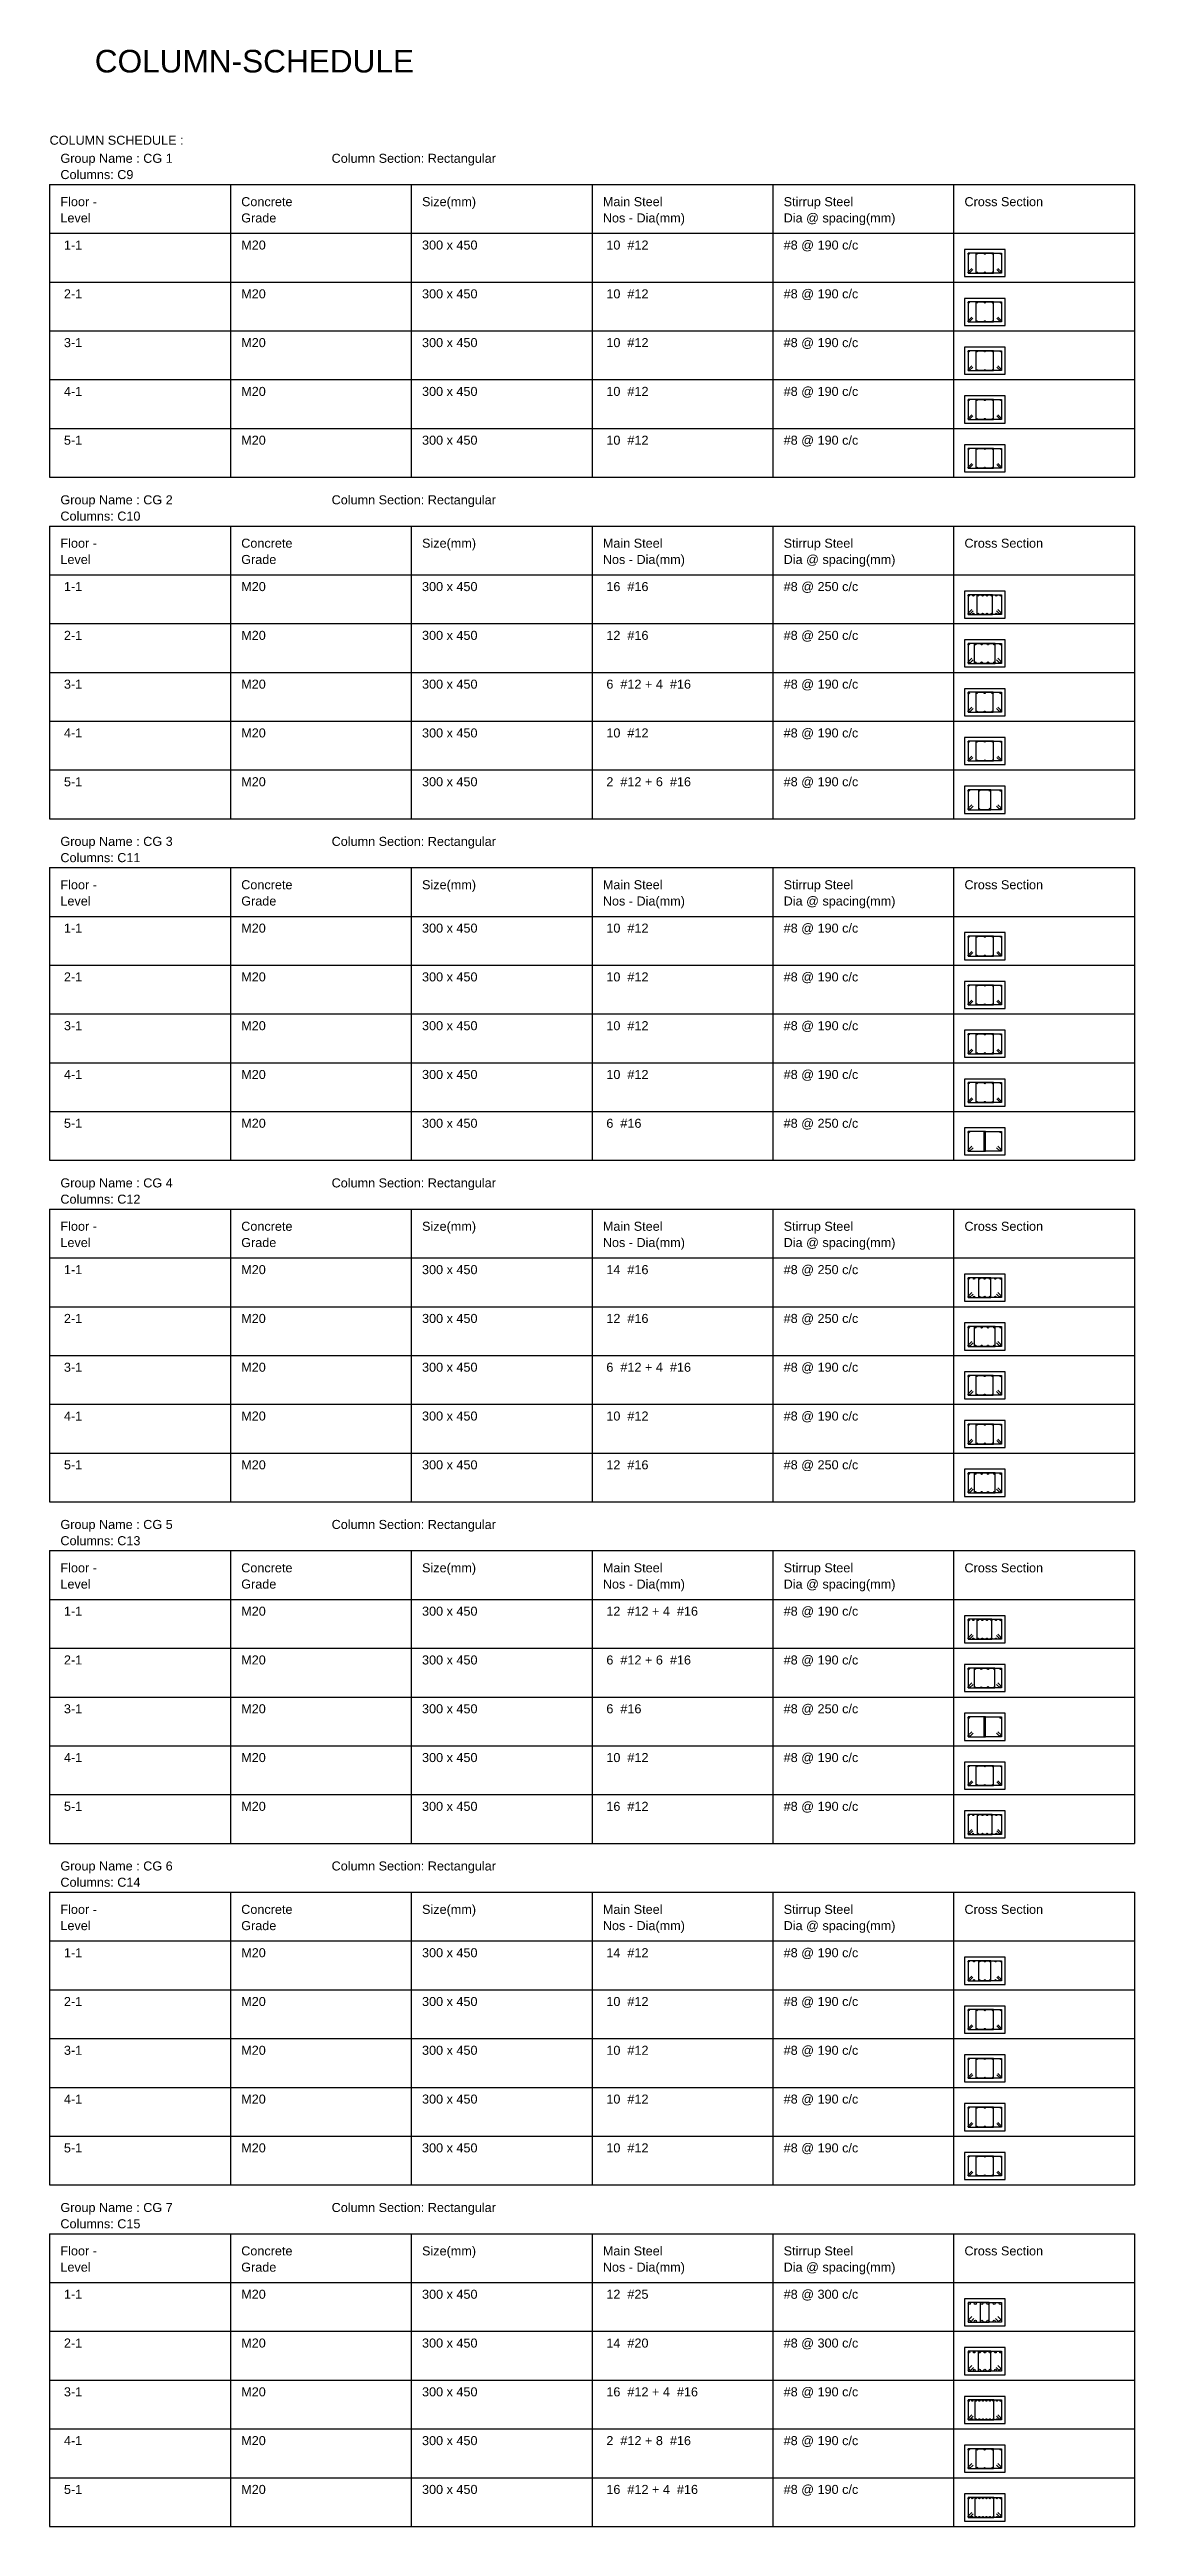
# Model space of a CAD drawing. Extents: x 28 to 264, y -211 to 74.
# Drawn here: x 73.06 to 85.06, y 29.22 to 56.63 of the extents above; entities that cross this region are included whole.
import ezdxf

# ---------------------------------------------------------------- set-up
doc = ezdxf.new("R2010")
doc.units = 0
doc.layers.add('Schedule', color=140, linetype='CONTINUOUS')
doc.layers.add('title', color=7, linetype='CONTINUOUS')
doc.styles.add('STRUDS_Arial', font='ARIAL.TTF', dxfattribs={"height": 0.04})

msp = doc.modelspace()

# ---------------------------------------------------------------- texts
at = {"layer": 'Schedule', "style": 'STRUDS_Arial'}
for s, p in [('COLUMN SCHEDULE :', (73.058, 55.58)), ('Group Name : CG 1', (73.178, 55.38)), ('Column Section: Rectangular ', (76.178, 55.38)), ('Columns: C9 ', (73.178, 55.2)), ('Floor - ', (73.178, 54.9)), ('Concrete', (75.178, 54.9)), ('Size(mm)', (77.178, 54.9)), ('Main Steel', (79.178, 54.9)), ('Stirrup Steel', (81.178, 54.9)), ('Cross Section', (83.178, 54.9)), ('Level', (73.178, 54.72)), ('Grade', (75.178, 54.72)), ('Nos - Dia(mm)', (79.178, 54.72)), ('Dia @ spacing(mm)', (81.178, 54.72)), (' 1-1', (73.178, 54.42)), ('M20', (75.178, 54.42)), ('300 x 450 ', (77.178, 54.42)), (' 10  #12 ', (79.178, 54.42)), ('#8 @ 190 c/c', (81.178, 54.42)), (' 2-1', (73.178, 53.88)), ('M20', (75.178, 53.88)), ('300 x 450 ', (77.178, 53.88)), (' 10  #12 ', (79.178, 53.88)), ('#8 @ 190 c/c', (81.178, 53.88)), (' 3-1', (73.178, 53.34)), ('M20', (75.178, 53.34)), ('300 x 450 ', (77.178, 53.34)), (' 10  #12 ', (79.178, 53.34)), ('#8 @ 190 c/c', (81.178, 53.34)), (' 4-1', (73.178, 52.8)), ('M20', (75.178, 52.8)), ('300 x 450 ', (77.178, 52.8)), (' 10  #12 ', (79.178, 52.8)), ('#8 @ 190 c/c', (81.178, 52.8)), ('M20', (75.178, 52.26)), ('300 x 450 ', (77.178, 52.26)), (' 10  #12 ', (79.178, 52.26)), ('#8 @ 190 c/c', (81.178, 52.26)), (' 5-1', (73.178, 52.26)), ('Group Name : CG 2', (73.178, 51.6)), ('Column Section: Rectangular ', (76.178, 51.6)), ('Columns: C10 ', (73.178, 51.42)), ('Floor - ', (73.178, 51.12)), ('Level', (73.178, 50.94)), ('Grade', (75.178, 50.94)), ('Concrete', (75.178, 51.12)), ('Size(mm)', (77.178, 51.12)), ('Main Steel', (79.178, 51.12)), ('Nos - Dia(mm)', (79.178, 50.94)), ('Stirrup Steel', (81.178, 51.12)), ('Dia @ spacing(mm)', (81.178, 50.94)), ('Cross Section', (83.178, 51.12)), (' 1-1', (73.178, 50.64)), ('M20', (75.178, 50.64)), ('300 x 450 ', (77.178, 50.64)), (' 16  #16 ', (79.178, 50.64)), ('#8 @ 250 c/c', (81.178, 50.64)), (' 2-1', (73.178, 50.1)), ('M20', (75.178, 50.1)), ('300 x 450 ', (77.178, 50.1)), (' 12  #16 ', (79.178, 50.1)), ('#8 @ 250 c/c', (81.178, 50.1)), (' 3-1', (73.178, 49.56)), ('M20', (75.178, 49.56)), ('300 x 450 ', (77.178, 49.56)), (' 6  #12 + 4  #16 ', (79.178, 49.56)), ('#8 @ 190 c/c', (81.178, 49.56)), (' 4-1', (73.178, 49.02)), ('M20', (75.178, 49.02)), ('300 x 450 ', (77.178, 49.02)), (' 10  #12 ', (79.178, 49.02)), ('#8 @ 190 c/c', (81.178, 49.02)), (' 5-1', (73.178, 48.48)), ('M20', (75.178, 48.48)), ('300 x 450 ', (77.178, 48.48)), (' 2  #12 + 6  #16 ', (79.178, 48.48)), ('#8 @ 190 c/c', (81.178, 48.48)), ('Group Name : CG 3', (73.178, 47.82)), ('Columns: C11 ', (73.178, 47.64)), ('Column Section: Rectangular ', (76.178, 47.82)), ('Floor - ', (73.178, 47.34)), ('Concrete', (75.178, 47.34)), ('Size(mm)', (77.178, 47.34)), ('Main Steel', (79.178, 47.34)), ('Stirrup Steel', (81.178, 47.34)), ('Cross Section', (83.178, 47.34)), ('Level', (73.178, 47.16)), ('Grade', (75.178, 47.16)), ('Nos - Dia(mm)', (79.178, 47.16)), ('Dia @ spacing(mm)', (81.178, 47.16)), (' 1-1', (73.178, 46.86)), ('M20', (75.178, 46.86)), ('300 x 450 ', (77.178, 46.86)), (' 10  #12 ', (79.178, 46.86)), ('#8 @ 190 c/c', (81.178, 46.86)), (' 2-1', (73.178, 46.32)), ('M20', (75.178, 46.32)), ('300 x 450 ', (77.178, 46.32)), (' 10  #12 ', (79.178, 46.32)), ('#8 @ 190 c/c', (81.178, 46.32)), (' 3-1', (73.178, 45.78)), ('M20', (75.178, 45.78)), ('300 x 450 ', (77.178, 45.78)), (' 10  #12 ', (79.178, 45.78)), ('#8 @ 190 c/c', (81.178, 45.78)), (' 4-1', (73.178, 45.24)), ('M20', (75.178, 45.24)), ('300 x 450 ', (77.178, 45.24)), (' 10  #12 ', (79.178, 45.24)), ('#8 @ 190 c/c', (81.178, 45.24)), (' 5-1', (73.178, 44.7)), ('M20', (75.178, 44.7)), ('300 x 450 ', (77.178, 44.7)), (' 6  #16 ', (79.178, 44.7)), ('#8 @ 250 c/c', (81.178, 44.7)), ('Group Name : CG 4', (73.178, 44.04)), ('Column Section: Rectangular ', (76.178, 44.04)), ('Columns: C12 ', (73.178, 43.86)), ('Floor - ', (73.178, 43.56)), ('Concrete', (75.178, 43.56)), ('Size(mm)', (77.178, 43.56)), ('Main Steel', (79.178, 43.56)), ('Stirrup Steel', (81.178, 43.56)), ('Cross Section', (83.178, 43.56)), ('Level', (73.178, 43.38)), ('Grade', (75.178, 43.38)), ('Nos - Dia(mm)', (79.178, 43.38)), ('Dia @ spacing(mm)', (81.178, 43.38)), (' 1-1', (73.178, 43.08)), ('M20', (75.178, 43.08)), ('300 x 450 ', (77.178, 43.08)), (' 14  #16 ', (79.178, 43.08)), ('#8 @ 250 c/c', (81.178, 43.08)), (' 2-1', (73.178, 42.54)), ('M20', (75.178, 42.54)), ('300 x 450 ', (77.178, 42.54)), (' 12  #16 ', (79.178, 42.54)), ('#8 @ 250 c/c', (81.178, 42.54)), (' 3-1', (73.178, 42)), ('M20', (75.178, 42)), ('300 x 450 ', (77.178, 42)), (' 6  #12 + 4  #16 ', (79.178, 42)), ('#8 @ 190 c/c', (81.178, 42)), (' 4-1', (73.178, 41.46)), ('M20', (75.178, 41.46)), ('300 x 450 ', (77.178, 41.46)), (' 10  #12 ', (79.178, 41.46)), ('#8 @ 190 c/c', (81.178, 41.46)), (' 5-1', (73.178, 40.92)), ('M20', (75.178, 40.92)), ('300 x 450 ', (77.178, 40.92)), (' 12  #16 ', (79.178, 40.92)), ('#8 @ 250 c/c', (81.178, 40.92)), ('Group Name : CG 5', (73.178, 40.26)), ('Column Section: Rectangular ', (76.178, 40.26)), ('Columns: C13 ', (73.178, 40.08)), ('Floor - ', (73.178, 39.78)), ('Concrete', (75.178, 39.78)), ('Size(mm)', (77.178, 39.78)), ('Main Steel', (79.178, 39.78)), ('Stirrup Steel', (81.178, 39.78)), ('Cross Section', (83.178, 39.78)), ('Level', (73.178, 39.6)), ('Grade', (75.178, 39.6)), ('Nos - Dia(mm)', (79.178, 39.6)), ('Dia @ spacing(mm)', (81.178, 39.6)), (' 1-1', (73.178, 39.3)), ('M20', (75.178, 39.3)), ('300 x 450 ', (77.178, 39.3)), (' 12  #12 + 4  #16 ', (79.178, 39.3)), ('#8 @ 190 c/c', (81.178, 39.3)), (' 2-1', (73.178, 38.76)), ('M20', (75.178, 38.76)), ('300 x 450 ', (77.178, 38.76)), (' 6  #12 + 6  #16 ', (79.178, 38.76)), ('#8 @ 190 c/c', (81.178, 38.76)), (' 3-1', (73.178, 38.22)), ('M20', (75.178, 38.22)), ('300 x 450 ', (77.178, 38.22)), (' 6  #16 ', (79.178, 38.22)), ('#8 @ 250 c/c', (81.178, 38.22)), (' 4-1', (73.178, 37.68)), ('M20', (75.178, 37.68)), ('300 x 450 ', (77.178, 37.68)), (' 10  #12 ', (79.178, 37.68)), ('#8 @ 190 c/c', (81.178, 37.68)), (' 5-1', (73.178, 37.14)), ('M20', (75.178, 37.14)), ('300 x 450 ', (77.178, 37.14)), (' 16  #12 ', (79.178, 37.14)), ('#8 @ 190 c/c', (81.178, 37.14)), ('Group Name : CG 6', (73.178, 36.48)), ('Column Section: Rectangular ', (76.178, 36.48)), ('Columns: C14 ', (73.178, 36.3)), ('Floor - ', (73.178, 36)), ('Level', (73.178, 35.82)), ('Grade', (75.178, 35.82)), ('Concrete', (75.178, 36)), ('Size(mm)', (77.178, 36)), ('Main Steel', (79.178, 36)), ('Nos - Dia(mm)', (79.178, 35.82)), ('Stirrup Steel', (81.178, 36)), ('Dia @ spacing(mm)', (81.178, 35.82)), ('Cross Section', (83.178, 36)), (' 1-1', (73.178, 35.52)), ('M20', (75.178, 35.52)), ('300 x 450 ', (77.178, 35.52)), (' 14  #12 ', (79.178, 35.52)), ('#8 @ 190 c/c', (81.178, 35.52)), (' 2-1', (73.178, 34.98)), ('M20', (75.178, 34.98)), ('300 x 450 ', (77.178, 34.98)), (' 10  #12 ', (79.178, 34.98)), ('#8 @ 190 c/c', (81.178, 34.98)), (' 3-1', (73.178, 34.44)), ('M20', (75.178, 34.44)), ('300 x 450 ', (77.178, 34.44)), (' 10  #12 ', (79.178, 34.44)), ('#8 @ 190 c/c', (81.178, 34.44)), (' 4-1', (73.178, 33.9)), ('M20', (75.178, 33.9)), ('300 x 450 ', (77.178, 33.9)), (' 10  #12 ', (79.178, 33.9)), ('#8 @ 190 c/c', (81.178, 33.9)), (' 5-1', (73.178, 33.36)), ('M20', (75.178, 33.36)), ('300 x 450 ', (77.178, 33.36)), (' 10  #12 ', (79.178, 33.36)), ('#8 @ 190 c/c', (81.178, 33.36)), ('Group Name : CG 7', (73.178, 32.7)), ('Columns: C15 ', (73.178, 32.52)), ('Column Section: Rectangular ', (76.178, 32.7)), ('Floor - ', (73.178, 32.22)), ('Level', (73.178, 32.04)), ('Grade', (75.178, 32.04)), ('Concrete', (75.178, 32.22)), ('Size(mm)', (77.178, 32.22)), ('Main Steel', (79.178, 32.22)), ('Nos - Dia(mm)', (79.178, 32.04)), ('Stirrup Steel', (81.178, 32.22)), ('Dia @ spacing(mm)', (81.178, 32.04)), ('Cross Section', (83.178, 32.22)), (' 1-1', (73.178, 31.74)), ('M20', (75.178, 31.74)), ('300 x 450 ', (77.178, 31.74)), (' 12  #25 ', (79.178, 31.74)), ('#8 @ 300 c/c', (81.178, 31.74)), (' 2-1', (73.178, 31.2)), ('M20', (75.178, 31.2)), ('300 x 450 ', (77.178, 31.2)), (' 14  #20 ', (79.178, 31.2)), ('#8 @ 300 c/c', (81.178, 31.2)), (' 3-1', (73.178, 30.66)), ('M20', (75.178, 30.66)), ('300 x 450 ', (77.178, 30.66)), (' 16  #12 + 4  #16 ', (79.178, 30.66)), ('#8 @ 190 c/c', (81.178, 30.66)), (' 4-1', (73.178, 30.12)), ('M20', (75.178, 30.12)), ('300 x 450 ', (77.178, 30.12)), (' 2  #12 + 8  #16 ', (79.178, 30.12)), ('#8 @ 190 c/c', (81.178, 30.12)), (' 5-1', (73.178, 29.58)), ('M20', (75.178, 29.58)), ('300 x 450 ', (77.178, 29.58)), (' 16  #12 + 4  #16 ', (79.178, 29.58)), ('#8 @ 190 c/c', (81.178, 29.58))]:
    msp.add_text(s, height=0.1, dxfattribs=at).set_placement(p)
at = {"layer": 'title', "style": 'STRUDS_Arial'}
msp.add_text('COLUMN-SCHEDULE', height=0.25, dxfattribs=at).set_placement((73.558, 56.38))

# ---------------------------------------------------------------- linework, layer by layer
at = {"layer": 'Schedule'}
for p, q in [((73.058, 55.14), (85.058, 55.14)), ((73.058, 55.14), (73.058, 51.9)), ((75.058, 55.14), (75.058, 51.9)), ((77.058, 55.14), (77.058, 51.9)), ((79.058, 55.14), (79.058, 51.9)), ((81.058, 55.14), (81.058, 51.9)), ((83.058, 55.14), (83.058, 51.9)), ((85.058, 55.14), (85.058, 51.9)), ((73.058, 54.6), (85.058, 54.6)), ((83.628, 54.42), (83.178, 54.42)), ((83.178, 54.42), (83.178, 54.12)), ((83.4985, 54.38), (83.218, 54.38)), ((83.218, 54.38), (83.218, 54.16)), ((83.3075, 54.16), (83.3075, 54.38)), ((83.3075, 54.38), (83.588, 54.38)), ((83.4985, 54.16), (83.4985, 54.38)), ((83.588, 54.38), (83.588, 54.16)), ((83.628, 54.12), (83.628, 54.42)), ((73.058, 54.06), (85.058, 54.06)), ((83.178, 54.12), (83.628, 54.12)), ((83.218, 54.172), (83.258, 54.212)), ((83.218, 54.16), (83.4985, 54.16)), ((83.23, 54.16), (83.27, 54.2)), ((83.588, 54.16), (83.3075, 54.16)), ((83.576, 54.16), (83.536, 54.2)), ((83.588, 54.172), (83.548, 54.212)), ((83.628, 53.88), (83.178, 53.88)), ((83.178, 53.88), (83.178, 53.58)), ((83.4985, 53.84), (83.218, 53.84)), ((83.218, 53.84), (83.218, 53.62)), ((83.3075, 53.62), (83.3075, 53.84)), ((83.3075, 53.84), (83.588, 53.84)), ((83.4985, 53.62), (83.4985, 53.84)), ((83.588, 53.84), (83.588, 53.62)), ((83.628, 53.58), (83.628, 53.88)), ((73.058, 53.52), (85.058, 53.52)), ((83.178, 53.58), (83.628, 53.58)), ((83.218, 53.632), (83.258, 53.672)), ((83.218, 53.62), (83.4985, 53.62)), ((83.23, 53.62), (83.27, 53.66)), ((83.588, 53.62), (83.3075, 53.62)), ((83.576, 53.62), (83.536, 53.66)), ((83.588, 53.632), (83.548, 53.672)), ((83.628, 53.34), (83.178, 53.34)), ((83.178, 53.34), (83.178, 53.04)), ((83.4985, 53.3), (83.218, 53.3)), ((83.218, 53.3), (83.218, 53.08)), ((83.3075, 53.08), (83.3075, 53.3)), ((83.3075, 53.3), (83.588, 53.3)), ((83.4985, 53.08), (83.4985, 53.3)), ((83.588, 53.3), (83.588, 53.08)), ((83.628, 53.04), (83.628, 53.34)), ((73.058, 52.98), (85.058, 52.98)), ((83.178, 53.04), (83.628, 53.04)), ((83.218, 53.092), (83.258, 53.132)), ((83.218, 53.08), (83.4985, 53.08)), ((83.23, 53.08), (83.27, 53.12)), ((83.588, 53.08), (83.3075, 53.08)), ((83.576, 53.08), (83.536, 53.12)), ((83.588, 53.092), (83.548, 53.132)), ((83.628, 52.8), (83.178, 52.8)), ((83.178, 52.8), (83.178, 52.5)), ((83.4985, 52.76), (83.218, 52.76)), ((83.218, 52.76), (83.218, 52.54)), ((83.3075, 52.54), (83.3075, 52.76)), ((83.3075, 52.76), (83.588, 52.76)), ((83.4985, 52.54), (83.4985, 52.76)), ((83.588, 52.76), (83.588, 52.54)), ((83.628, 52.5), (83.628, 52.8)), ((73.058, 52.44), (85.058, 52.44)), ((83.178, 52.5), (83.628, 52.5)), ((83.218, 52.552), (83.258, 52.592)), ((83.218, 52.54), (83.4985, 52.54)), ((83.23, 52.54), (83.27, 52.58)), ((83.588, 52.54), (83.3075, 52.54)), ((83.576, 52.54), (83.536, 52.58)), ((83.588, 52.552), (83.548, 52.592)), ((83.628, 52.26), (83.178, 52.26)), ((83.178, 52.26), (83.178, 51.96)), ((83.4985, 52.22), (83.218, 52.22)), ((83.218, 52.22), (83.218, 52)), ((83.3075, 52), (83.3075, 52.22)), ((83.3075, 52.22), (83.588, 52.22)), ((83.4985, 52), (83.4985, 52.22)), ((83.588, 52.22), (83.588, 52)), ((83.628, 51.96), (83.628, 52.26)), ((73.058, 51.9), (85.058, 51.9)), ((83.178, 51.96), (83.628, 51.96)), ((83.218, 52.012), (83.258, 52.052)), ((83.218, 52), (83.4985, 52)), ((83.23, 52), (83.27, 52.04)), ((83.588, 52), (83.3075, 52)), ((83.576, 52), (83.536, 52.04)), ((83.588, 52.012), (83.548, 52.052)), ((73.058, 51.36), (85.058, 51.36)), ((73.058, 51.36), (73.058, 48.12)), ((75.058, 51.36), (75.058, 48.12)), ((77.058, 51.36), (77.058, 48.12)), ((79.058, 51.36), (79.058, 48.12)), ((81.058, 51.36), (81.058, 48.12)), ((83.058, 51.36), (83.058, 48.12)), ((85.058, 51.36), (85.058, 48.12)), ((73.058, 50.82), (85.058, 50.82)), ((83.628, 50.64), (83.178, 50.64)), ((83.178, 50.64), (83.178, 50.34)), ((83.4869, 50.6), (83.218, 50.6)), ((83.218, 50.6), (83.218, 50.38)), ((83.3192, 50.38), (83.3192, 50.6)), ((83.3192, 50.6), (83.588, 50.6)), ((83.4869, 50.38), (83.4869, 50.6)), ((83.588, 50.6), (83.588, 50.38)), ((83.628, 50.34), (83.628, 50.64)), ((73.058, 50.28), (85.058, 50.28)), ((83.178, 50.34), (83.628, 50.34)), ((83.218, 50.396), (83.258, 50.436)), ((83.218, 50.38), (83.4869, 50.38)), ((83.234, 50.38), (83.274, 50.42)), ((83.588, 50.38), (83.3192, 50.38)), ((83.572, 50.38), (83.532, 50.42)), ((83.588, 50.396), (83.548, 50.436)), ((83.628, 50.1), (83.178, 50.1)), ((83.178, 50.1), (83.178, 49.8)), ((83.5172, 50.06), (83.218, 50.06)), ((83.218, 50.06), (83.218, 49.84)), ((83.218, 49.856), (83.258, 49.896)), ((83.2888, 49.84), (83.2888, 50.06)), ((83.2888, 50.06), (83.588, 50.06)), ((83.5172, 49.84), (83.5172, 50.06)), ((83.588, 49.856), (83.548, 49.896)), ((83.588, 50.06), (83.588, 49.84)), ((83.628, 49.8), (83.628, 50.1)), ((73.058, 49.74), (85.058, 49.74)), ((83.178, 49.8), (83.628, 49.8)), ((83.218, 49.84), (83.5172, 49.84)), ((83.234, 49.84), (83.274, 49.88)), ((83.588, 49.84), (83.2888, 49.84)), ((83.572, 49.84), (83.532, 49.88)), ((83.628, 49.56), (83.178, 49.56)), ((83.178, 49.56), (83.178, 49.26)), ((83.4945, 49.52), (83.218, 49.52)), ((83.218, 49.52), (83.218, 49.3)), ((83.218, 49.316), (83.258, 49.356)), ((83.3075, 49.3), (83.3075, 49.52)), ((83.3075, 49.52), (83.588, 49.52)), ((83.4945, 49.3), (83.4945, 49.52)), ((83.588, 49.316), (83.548, 49.356)), ((83.588, 49.52), (83.588, 49.3)), ((83.628, 49.26), (83.628, 49.56)), ((73.058, 49.2), (85.058, 49.2)), ((83.178, 49.26), (83.628, 49.26)), ((83.218, 49.3), (83.4945, 49.3)), ((83.234, 49.3), (83.274, 49.34)), ((83.588, 49.3), (83.3075, 49.3)), ((83.572, 49.3), (83.532, 49.34)), ((83.628, 49.02), (83.178, 49.02)), ((83.178, 49.02), (83.178, 48.72)), ((83.4985, 48.98), (83.218, 48.98)), ((83.218, 48.98), (83.218, 48.76)), ((83.218, 48.772), (83.258, 48.812)), ((83.23, 48.76), (83.27, 48.8)), ((83.3075, 48.76), (83.3075, 48.98)), ((83.3075, 48.98), (83.588, 48.98)), ((83.4985, 48.76), (83.4985, 48.98)), ((83.576, 48.76), (83.536, 48.8)), ((83.588, 48.772), (83.548, 48.812)), ((83.588, 48.98), (83.588, 48.76)), ((83.628, 48.72), (83.628, 49.02)), ((73.058, 48.66), (85.058, 48.66)), ((83.178, 48.72), (83.628, 48.72)), ((83.218, 48.76), (83.4985, 48.76)), ((83.588, 48.76), (83.3075, 48.76)), ((83.628, 48.48), (83.178, 48.48)), ((83.178, 48.48), (83.178, 48.18)), ((83.4687, 48.44), (83.218, 48.44)), ((83.218, 48.44), (83.218, 48.22)), ((83.218, 48.236), (83.258, 48.276)), ((83.234, 48.22), (83.274, 48.26)), ((83.3354, 48.22), (83.3354, 48.44)), ((83.3354, 48.44), (83.588, 48.44)), ((83.4687, 48.22), (83.4687, 48.44)), ((83.572, 48.22), (83.532, 48.26)), ((83.588, 48.236), (83.548, 48.276)), ((83.588, 48.44), (83.588, 48.22)), ((83.628, 48.18), (83.628, 48.48)), ((73.058, 48.12), (85.058, 48.12)), ((83.178, 48.18), (83.628, 48.18)), ((83.218, 48.22), (83.4687, 48.22)), ((83.588, 48.22), (83.3354, 48.22)), ((73.058, 47.58), (85.058, 47.58)), ((73.058, 47.58), (73.058, 44.34)), ((75.058, 47.58), (75.058, 44.34)), ((77.058, 47.58), (77.058, 44.34)), ((79.058, 47.58), (79.058, 44.34)), ((81.058, 47.58), (81.058, 44.34)), ((83.058, 47.58), (83.058, 44.34)), ((85.058, 47.58), (85.058, 44.34)), ((73.058, 47.04), (85.058, 47.04)), ((83.628, 46.86), (83.178, 46.86)), ((83.178, 46.86), (83.178, 46.56)), ((83.4985, 46.82), (83.218, 46.82)), ((83.218, 46.82), (83.218, 46.6)), ((83.218, 46.612), (83.258, 46.652)), ((83.23, 46.6), (83.27, 46.64)), ((83.3075, 46.6), (83.3075, 46.82)), ((83.3075, 46.82), (83.588, 46.82)), ((83.4985, 46.6), (83.4985, 46.82)), ((83.576, 46.6), (83.536, 46.64)), ((83.588, 46.612), (83.548, 46.652)), ((83.588, 46.82), (83.588, 46.6)), ((83.628, 46.56), (83.628, 46.86)), ((73.058, 46.5), (85.058, 46.5)), ((83.178, 46.56), (83.628, 46.56)), ((83.218, 46.6), (83.4985, 46.6)), ((83.588, 46.6), (83.3075, 46.6)), ((83.628, 46.32), (83.178, 46.32)), ((83.178, 46.32), (83.178, 46.02)), ((83.4985, 46.28), (83.218, 46.28)), ((83.218, 46.28), (83.218, 46.06)), ((83.218, 46.072), (83.258, 46.112)), ((83.218, 46.06), (83.4985, 46.06)), ((83.23, 46.06), (83.27, 46.1)), ((83.3075, 46.06), (83.3075, 46.28)), ((83.3075, 46.28), (83.588, 46.28)), ((83.588, 46.06), (83.3075, 46.06)), ((83.4985, 46.06), (83.4985, 46.28)), ((83.576, 46.06), (83.536, 46.1)), ((83.588, 46.072), (83.548, 46.112)), ((83.588, 46.28), (83.588, 46.06)), ((83.628, 46.02), (83.628, 46.32)), ((73.058, 45.96), (85.058, 45.96)), ((83.178, 46.02), (83.628, 46.02)), ((83.628, 45.78), (83.178, 45.78)), ((83.178, 45.78), (83.178, 45.48)), ((83.4985, 45.74), (83.218, 45.74)), ((83.218, 45.74), (83.218, 45.52)), ((83.218, 45.532), (83.258, 45.572)), ((83.218, 45.52), (83.4985, 45.52)), ((83.23, 45.52), (83.27, 45.56)), ((83.3075, 45.52), (83.3075, 45.74)), ((83.3075, 45.74), (83.588, 45.74)), ((83.588, 45.52), (83.3075, 45.52)), ((83.4985, 45.52), (83.4985, 45.74)), ((83.576, 45.52), (83.536, 45.56)), ((83.588, 45.532), (83.548, 45.572)), ((83.588, 45.74), (83.588, 45.52)), ((83.628, 45.48), (83.628, 45.78)), ((73.058, 45.42), (85.058, 45.42)), ((83.178, 45.48), (83.628, 45.48)), ((83.628, 45.24), (83.178, 45.24)), ((83.178, 45.24), (83.178, 44.94)), ((83.628, 44.94), (83.628, 45.24)), ((83.4985, 45.2), (83.218, 45.2)), ((83.218, 45.2), (83.218, 44.98)), ((83.218, 44.992), (83.258, 45.032)), ((83.218, 44.98), (83.4985, 44.98)), ((83.23, 44.98), (83.27, 45.02)), ((83.3075, 44.98), (83.3075, 45.2)), ((83.3075, 45.2), (83.588, 45.2)), ((83.588, 44.98), (83.3075, 44.98)), ((83.4985, 44.98), (83.4985, 45.2)), ((83.576, 44.98), (83.536, 45.02)), ((83.588, 44.992), (83.548, 45.032)), ((83.588, 45.2), (83.588, 44.98)), ((73.058, 44.88), (85.058, 44.88)), ((83.178, 44.94), (83.628, 44.94)), ((83.628, 44.7), (83.178, 44.7)), ((83.178, 44.7), (83.178, 44.4)), ((83.628, 44.4), (83.628, 44.7)), ((83.411, 44.66), (83.218, 44.66)), ((83.218, 44.66), (83.218, 44.44)), ((83.218, 44.456), (83.258, 44.496)), ((83.218, 44.44), (83.411, 44.44)), ((83.234, 44.44), (83.274, 44.48)), ((83.395, 44.44), (83.395, 44.66)), ((83.395, 44.66), (83.588, 44.66)), ((83.588, 44.44), (83.395, 44.44)), ((83.411, 44.44), (83.411, 44.66)), ((83.572, 44.44), (83.532, 44.48)), ((83.588, 44.456), (83.548, 44.496)), ((83.588, 44.66), (83.588, 44.44)), ((73.058, 44.34), (85.058, 44.34)), ((83.178, 44.4), (83.628, 44.4)), ((73.058, 43.8), (85.058, 43.8)), ((73.058, 43.8), (73.058, 40.56)), ((75.058, 43.8), (75.058, 40.56)), ((77.058, 43.8), (77.058, 40.56)), ((79.058, 43.8), (79.058, 40.56)), ((81.058, 43.8), (81.058, 40.56)), ((83.058, 43.8), (83.058, 40.56)), ((85.058, 43.8), (85.058, 40.56)), ((73.058, 43.26), (85.058, 43.26)), ((83.628, 43.08), (83.178, 43.08)), ((83.178, 43.08), (83.178, 42.78)), ((83.47, 43.04), (83.218, 43.04)), ((83.218, 43.04), (83.218, 42.82)), ((83.336, 42.82), (83.336, 43.04)), ((83.336, 43.04), (83.588, 43.04)), ((83.47, 42.82), (83.47, 43.04)), ((83.588, 43.04), (83.588, 42.82)), ((83.628, 42.78), (83.628, 43.08)), ((83.178, 42.78), (83.628, 42.78)), ((83.218, 42.836), (83.258, 42.876)), ((83.218, 42.82), (83.47, 42.82)), ((83.234, 42.82), (83.274, 42.86)), ((83.588, 42.82), (83.336, 42.82)), ((83.572, 42.82), (83.532, 42.86)), ((83.588, 42.836), (83.548, 42.876)), ((73.058, 42.72), (85.058, 42.72)), ((83.628, 42.54), (83.178, 42.54)), ((83.178, 42.54), (83.178, 42.24)), ((83.5172, 42.5), (83.218, 42.5)), ((83.218, 42.5), (83.218, 42.28)), ((83.2888, 42.28), (83.2888, 42.5)), ((83.2888, 42.5), (83.588, 42.5)), ((83.5172, 42.28), (83.5172, 42.5)), ((83.588, 42.5), (83.588, 42.28)), ((83.628, 42.24), (83.628, 42.54)), ((83.178, 42.24), (83.628, 42.24)), ((83.218, 42.296), (83.258, 42.336)), ((83.218, 42.28), (83.5172, 42.28)), ((83.234, 42.28), (83.274, 42.32)), ((83.588, 42.28), (83.2888, 42.28)), ((83.572, 42.28), (83.532, 42.32)), ((83.588, 42.296), (83.548, 42.336)), ((73.058, 42.18), (85.058, 42.18)), ((83.628, 42), (83.178, 42)), ((83.178, 42), (83.178, 41.7)), ((83.4945, 41.96), (83.218, 41.96)), ((83.218, 41.96), (83.218, 41.74)), ((83.3075, 41.74), (83.3075, 41.96)), ((83.3075, 41.96), (83.588, 41.96)), ((83.4945, 41.74), (83.4945, 41.96)), ((83.588, 41.96), (83.588, 41.74)), ((83.628, 41.7), (83.628, 42)), ((83.178, 41.7), (83.628, 41.7)), ((83.218, 41.756), (83.258, 41.796)), ((83.218, 41.74), (83.4945, 41.74)), ((83.234, 41.74), (83.274, 41.78)), ((83.588, 41.74), (83.3075, 41.74)), ((83.572, 41.74), (83.532, 41.78)), ((83.588, 41.756), (83.548, 41.796)), ((73.058, 41.64), (85.058, 41.64)), ((83.628, 41.46), (83.178, 41.46)), ((83.178, 41.46), (83.178, 41.16)), ((83.4985, 41.42), (83.218, 41.42)), ((83.218, 41.42), (83.218, 41.2)), ((83.3075, 41.2), (83.3075, 41.42)), ((83.3075, 41.42), (83.588, 41.42)), ((83.4985, 41.2), (83.4985, 41.42)), ((83.588, 41.42), (83.588, 41.2)), ((83.628, 41.16), (83.628, 41.46)), ((83.178, 41.16), (83.628, 41.16)), ((83.218, 41.212), (83.258, 41.252)), ((83.218, 41.2), (83.4985, 41.2)), ((83.23, 41.2), (83.27, 41.24)), ((83.588, 41.2), (83.3075, 41.2)), ((83.576, 41.2), (83.536, 41.24)), ((83.588, 41.212), (83.548, 41.252)), ((73.058, 41.1), (85.058, 41.1)), ((83.628, 40.92), (83.178, 40.92)), ((83.178, 40.92), (83.178, 40.62)), ((83.5172, 40.88), (83.218, 40.88)), ((83.218, 40.88), (83.218, 40.66)), ((83.2888, 40.66), (83.2888, 40.88)), ((83.2888, 40.88), (83.588, 40.88)), ((83.5172, 40.66), (83.5172, 40.88)), ((83.588, 40.88), (83.588, 40.66)), ((83.628, 40.62), (83.628, 40.92)), ((83.178, 40.62), (83.628, 40.62)), ((83.218, 40.676), (83.258, 40.716)), ((83.218, 40.66), (83.5172, 40.66)), ((83.234, 40.66), (83.274, 40.7)), ((83.588, 40.66), (83.2888, 40.66)), ((83.572, 40.66), (83.532, 40.7)), ((83.588, 40.676), (83.548, 40.716)), ((73.058, 40.56), (85.058, 40.56)), ((73.058, 40.02), (85.058, 40.02)), ((73.058, 40.02), (73.058, 36.78)), ((75.058, 40.02), (75.058, 36.78)), ((77.058, 40.02), (77.058, 36.78)), ((79.058, 40.02), (79.058, 36.78)), ((81.058, 40.02), (81.058, 36.78)), ((83.058, 40.02), (83.058, 36.78)), ((85.058, 40.02), (85.058, 36.78)), ((73.058, 39.48), (85.058, 39.48)), ((83.628, 39.3), (83.178, 39.3)), ((83.178, 39.3), (83.178, 39)), ((83.482, 39.26), (83.218, 39.26)), ((83.218, 39.26), (83.218, 39.04)), ((83.32, 39.04), (83.32, 39.26)), ((83.32, 39.26), (83.588, 39.26)), ((83.482, 39.04), (83.482, 39.26)), ((83.588, 39.26), (83.588, 39.04)), ((83.628, 39), (83.628, 39.3)), ((73.058, 38.94), (85.058, 38.94)), ((83.178, 39), (83.628, 39)), ((83.218, 39.056), (83.258, 39.096)), ((83.218, 39.04), (83.482, 39.04)), ((83.234, 39.04), (83.274, 39.08)), ((83.588, 39.04), (83.32, 39.04)), ((83.572, 39.04), (83.532, 39.08)), ((83.588, 39.056), (83.548, 39.096)), ((83.628, 38.76), (83.178, 38.76)), ((83.178, 38.76), (83.178, 38.46)), ((83.5128, 38.72), (83.218, 38.72)), ((83.218, 38.72), (83.218, 38.5)), ((83.2892, 38.5), (83.2892, 38.72)), ((83.2892, 38.72), (83.588, 38.72)), ((83.5128, 38.5), (83.5128, 38.72)), ((83.588, 38.72), (83.588, 38.5)), ((83.628, 38.46), (83.628, 38.76)), ((73.058, 38.4), (85.058, 38.4)), ((83.178, 38.46), (83.628, 38.46)), ((83.218, 38.516), (83.258, 38.556)), ((83.218, 38.5), (83.5128, 38.5)), ((83.234, 38.5), (83.274, 38.54)), ((83.588, 38.5), (83.2892, 38.5)), ((83.572, 38.5), (83.532, 38.54)), ((83.588, 38.516), (83.548, 38.556)), ((83.628, 38.22), (83.178, 38.22)), ((83.178, 38.22), (83.178, 37.92)), ((83.411, 38.18), (83.218, 38.18)), ((83.218, 38.18), (83.218, 37.96)), ((83.395, 37.96), (83.395, 38.18)), ((83.395, 38.18), (83.588, 38.18)), ((83.411, 37.96), (83.411, 38.18)), ((83.588, 38.18), (83.588, 37.96)), ((83.628, 37.92), (83.628, 38.22)), ((73.058, 37.86), (85.058, 37.86)), ((83.178, 37.92), (83.628, 37.92)), ((83.218, 37.976), (83.258, 38.016)), ((83.218, 37.96), (83.411, 37.96)), ((83.234, 37.96), (83.274, 38)), ((83.588, 37.96), (83.395, 37.96)), ((83.572, 37.96), (83.532, 38)), ((83.588, 37.976), (83.548, 38.016)), ((83.628, 37.68), (83.178, 37.68)), ((83.178, 37.68), (83.178, 37.38)), ((83.4985, 37.64), (83.218, 37.64)), ((83.218, 37.64), (83.218, 37.42)), ((83.3075, 37.42), (83.3075, 37.64)), ((83.3075, 37.64), (83.588, 37.64)), ((83.4985, 37.42), (83.4985, 37.64)), ((83.588, 37.64), (83.588, 37.42)), ((83.628, 37.38), (83.628, 37.68)), ((73.058, 37.32), (85.058, 37.32)), ((83.178, 37.38), (83.628, 37.38)), ((83.218, 37.432), (83.258, 37.472)), ((83.218, 37.42), (83.4985, 37.42)), ((83.23, 37.42), (83.27, 37.46)), ((83.588, 37.42), (83.3075, 37.42)), ((83.576, 37.42), (83.536, 37.46)), ((83.588, 37.432), (83.548, 37.472)), ((83.628, 37.14), (83.178, 37.14)), ((83.178, 37.14), (83.178, 36.84)), ((83.4857, 37.1), (83.218, 37.1)), ((83.218, 37.1), (83.218, 36.88)), ((83.3203, 36.88), (83.3203, 37.1)), ((83.3203, 37.1), (83.588, 37.1)), ((83.4857, 36.88), (83.4857, 37.1)), ((83.588, 37.1), (83.588, 36.88)), ((83.628, 36.84), (83.628, 37.14)), ((73.058, 36.78), (85.058, 36.78)), ((83.178, 36.84), (83.628, 36.84)), ((83.218, 36.892), (83.258, 36.932)), ((83.218, 36.88), (83.4857, 36.88)), ((83.23, 36.88), (83.27, 36.92)), ((83.588, 36.88), (83.3203, 36.88)), ((83.576, 36.88), (83.536, 36.92)), ((83.588, 36.892), (83.548, 36.932)), ((73.058, 36.24), (85.058, 36.24)), ((73.058, 36.24), (73.058, 33)), ((75.058, 36.24), (75.058, 33)), ((77.058, 36.24), (77.058, 33)), ((79.058, 36.24), (79.058, 33)), ((81.058, 36.24), (81.058, 33)), ((83.058, 36.24), (83.058, 33)), ((85.058, 36.24), (85.058, 33)), ((73.058, 35.7), (85.058, 35.7)), ((83.628, 35.52), (83.178, 35.52)), ((83.178, 35.52), (83.178, 35.22)), ((83.4687, 35.48), (83.218, 35.48)), ((83.218, 35.48), (83.218, 35.26)), ((83.3374, 35.26), (83.3374, 35.48)), ((83.3374, 35.48), (83.588, 35.48)), ((83.4687, 35.26), (83.4687, 35.48)), ((83.588, 35.48), (83.588, 35.26)), ((83.628, 35.22), (83.628, 35.52)), ((73.058, 35.16), (85.058, 35.16)), ((83.178, 35.22), (83.628, 35.22)), ((83.218, 35.272), (83.258, 35.312)), ((83.218, 35.26), (83.4687, 35.26)), ((83.23, 35.26), (83.27, 35.3)), ((83.588, 35.26), (83.3374, 35.26)), ((83.576, 35.26), (83.536, 35.3)), ((83.588, 35.272), (83.548, 35.312)), ((83.628, 34.98), (83.178, 34.98)), ((83.178, 34.98), (83.178, 34.68)), ((83.4985, 34.94), (83.218, 34.94)), ((83.218, 34.94), (83.218, 34.72)), ((83.3075, 34.72), (83.3075, 34.94)), ((83.3075, 34.94), (83.588, 34.94)), ((83.4985, 34.72), (83.4985, 34.94)), ((83.588, 34.94), (83.588, 34.72)), ((83.628, 34.68), (83.628, 34.98)), ((73.058, 34.62), (85.058, 34.62)), ((83.178, 34.68), (83.628, 34.68)), ((83.218, 34.732), (83.258, 34.772)), ((83.218, 34.72), (83.4985, 34.72)), ((83.23, 34.72), (83.27, 34.76)), ((83.588, 34.72), (83.3075, 34.72)), ((83.576, 34.72), (83.536, 34.76)), ((83.588, 34.732), (83.548, 34.772)), ((83.628, 34.44), (83.178, 34.44)), ((83.178, 34.44), (83.178, 34.14)), ((83.4985, 34.4), (83.218, 34.4)), ((83.218, 34.4), (83.218, 34.18)), ((83.3075, 34.18), (83.3075, 34.4)), ((83.3075, 34.4), (83.588, 34.4)), ((83.4985, 34.18), (83.4985, 34.4)), ((83.588, 34.4), (83.588, 34.18)), ((83.628, 34.14), (83.628, 34.44)), ((73.058, 34.08), (85.058, 34.08)), ((83.178, 34.14), (83.628, 34.14)), ((83.218, 34.192), (83.258, 34.232)), ((83.218, 34.18), (83.4985, 34.18)), ((83.23, 34.18), (83.27, 34.22)), ((83.588, 34.18), (83.3075, 34.18)), ((83.576, 34.18), (83.536, 34.22)), ((83.588, 34.192), (83.548, 34.232)), ((83.628, 33.9), (83.178, 33.9)), ((83.178, 33.9), (83.178, 33.6)), ((83.4985, 33.86), (83.218, 33.86)), ((83.218, 33.86), (83.218, 33.64)), ((83.3075, 33.64), (83.3075, 33.86)), ((83.3075, 33.86), (83.588, 33.86)), ((83.4985, 33.64), (83.4985, 33.86)), ((83.588, 33.86), (83.588, 33.64)), ((83.628, 33.6), (83.628, 33.9)), ((73.058, 33.54), (85.058, 33.54)), ((83.178, 33.6), (83.628, 33.6)), ((83.218, 33.652), (83.258, 33.692)), ((83.218, 33.64), (83.4985, 33.64)), ((83.23, 33.64), (83.27, 33.68)), ((83.588, 33.64), (83.3075, 33.64)), ((83.576, 33.64), (83.536, 33.68)), ((83.588, 33.652), (83.548, 33.692)), ((83.628, 33.36), (83.178, 33.36)), ((83.178, 33.36), (83.178, 33.06)), ((83.4985, 33.32), (83.218, 33.32)), ((83.218, 33.32), (83.218, 33.1)), ((83.3075, 33.1), (83.3075, 33.32)), ((83.3075, 33.32), (83.588, 33.32)), ((83.4985, 33.1), (83.4985, 33.32)), ((83.588, 33.32), (83.588, 33.1)), ((83.628, 33.06), (83.628, 33.36)), ((73.058, 33), (85.058, 33)), ((83.178, 33.06), (83.628, 33.06)), ((83.218, 33.112), (83.258, 33.152)), ((83.218, 33.1), (83.4985, 33.1)), ((83.23, 33.1), (83.27, 33.14)), ((83.588, 33.1), (83.3075, 33.1)), ((83.576, 33.1), (83.536, 33.14)), ((83.588, 33.112), (83.548, 33.152)), ((73.058, 32.46), (85.058, 32.46)), ((73.058, 32.46), (73.058, 29.22)), ((75.058, 32.46), (75.058, 29.22)), ((77.058, 32.46), (77.058, 29.22)), ((79.058, 32.46), (79.058, 29.22)), ((81.058, 32.46), (81.058, 29.22)), ((83.058, 32.46), (83.058, 29.22)), ((85.058, 32.46), (85.058, 29.22)), ((73.058, 31.92), (85.058, 31.92)), ((83.628, 31.74), (83.178, 31.74)), ((83.178, 31.74), (83.178, 31.44)), ((83.45, 31.7), (83.218, 31.7)), ((83.218, 31.7), (83.218, 31.48)), ((83.218, 31.505), (83.258, 31.545)), ((83.356, 31.48), (83.356, 31.7)), ((83.356, 31.7), (83.588, 31.7)), ((83.45, 31.48), (83.45, 31.7)), ((83.588, 31.505), (83.548, 31.545)), ((83.588, 31.7), (83.588, 31.48)), ((83.628, 31.44), (83.628, 31.74)), ((73.058, 31.38), (85.058, 31.38)), ((83.178, 31.44), (83.628, 31.44)), ((83.218, 31.48), (83.45, 31.48)), ((83.243, 31.48), (83.283, 31.52)), ((83.588, 31.48), (83.356, 31.48)), ((83.563, 31.48), (83.523, 31.52)), ((83.628, 31.2), (83.178, 31.2)), ((83.178, 31.2), (83.178, 30.9)), ((83.4714, 31.16), (83.218, 31.16)), ((83.218, 31.16), (83.218, 30.94)), ((83.218, 30.96), (83.258, 31)), ((83.238, 30.94), (83.278, 30.98)), ((83.3347, 30.94), (83.3347, 31.16)), ((83.3347, 31.16), (83.588, 31.16)), ((83.4714, 30.94), (83.4714, 31.16)), ((83.568, 30.94), (83.528, 30.98)), ((83.588, 30.96), (83.548, 31)), ((83.588, 31.16), (83.588, 30.94)), ((83.628, 30.9), (83.628, 31.2)), ((73.058, 30.84), (85.058, 30.84)), ((83.178, 30.9), (83.628, 30.9)), ((83.218, 30.94), (83.4714, 30.94)), ((83.588, 30.94), (83.3347, 30.94)), ((83.628, 30.66), (83.178, 30.66)), ((83.178, 30.66), (83.178, 30.36)), ((83.5042, 30.62), (83.218, 30.62)), ((83.218, 30.62), (83.218, 30.4)), ((83.218, 30.416), (83.258, 30.456)), ((83.234, 30.4), (83.274, 30.44)), ((83.2978, 30.4), (83.2978, 30.62)), ((83.2978, 30.62), (83.588, 30.62)), ((83.5042, 30.4), (83.5042, 30.62)), ((83.572, 30.4), (83.532, 30.44)), ((83.588, 30.416), (83.548, 30.456)), ((83.588, 30.62), (83.588, 30.4)), ((83.628, 30.36), (83.628, 30.66)), ((73.058, 30.3), (85.058, 30.3)), ((83.178, 30.36), (83.628, 30.36)), ((83.218, 30.4), (83.5042, 30.4)), ((83.588, 30.4), (83.2978, 30.4)), ((83.628, 30.12), (83.178, 30.12)), ((83.178, 30.12), (83.178, 29.82)), ((83.4985, 30.08), (83.218, 30.08)), ((83.218, 30.08), (83.218, 29.86)), ((83.218, 29.876), (83.258, 29.916)), ((83.234, 29.86), (83.274, 29.9)), ((83.3075, 29.86), (83.3075, 30.08)), ((83.3075, 30.08), (83.588, 30.08)), ((83.4985, 29.86), (83.4985, 30.08)), ((83.572, 29.86), (83.532, 29.9)), ((83.588, 29.876), (83.548, 29.916)), ((83.588, 30.08), (83.588, 29.86)), ((83.628, 29.82), (83.628, 30.12)), ((73.058, 29.76), (85.058, 29.76)), ((83.178, 29.82), (83.628, 29.82)), ((83.218, 29.86), (83.4985, 29.86)), ((83.588, 29.86), (83.3075, 29.86)), ((83.628, 29.58), (83.178, 29.58)), ((83.178, 29.58), (83.178, 29.28)), ((83.5042, 29.54), (83.218, 29.54)), ((83.218, 29.54), (83.218, 29.32)), ((83.218, 29.336), (83.258, 29.376)), ((83.234, 29.32), (83.274, 29.36)), ((83.2978, 29.32), (83.2978, 29.54)), ((83.2978, 29.54), (83.588, 29.54)), ((83.5042, 29.32), (83.5042, 29.54)), ((83.572, 29.32), (83.532, 29.36)), ((83.588, 29.336), (83.548, 29.376)), ((83.588, 29.54), (83.588, 29.32)), ((83.628, 29.28), (83.628, 29.58)), ((73.058, 29.22), (85.058, 29.22)), ((83.178, 29.28), (83.628, 29.28)), ((83.218, 29.32), (83.5042, 29.32)), ((83.588, 29.32), (83.2978, 29.32))]:
    msp.add_line(p, q, dxfattribs=at)
for centre, radius in [((83.224, 54.374), 0.006), ((83.3135, 54.374), 0.006), ((83.403, 54.374), 0.006), ((83.4925, 54.374), 0.006), ((83.582, 54.374), 0.006), ((83.224, 54.166), 0.006), ((83.3135, 54.166), 0.006), ((83.403, 54.166), 0.006), ((83.4925, 54.166), 0.006), ((83.582, 54.166), 0.006), ((83.224, 53.834), 0.006), ((83.3135, 53.834), 0.006), ((83.403, 53.834), 0.006), ((83.4925, 53.834), 0.006), ((83.582, 53.834), 0.006), ((83.224, 53.626), 0.006), ((83.3135, 53.626), 0.006), ((83.403, 53.626), 0.006), ((83.4925, 53.626), 0.006), ((83.582, 53.626), 0.006), ((83.224, 53.294), 0.006), ((83.3135, 53.294), 0.006), ((83.403, 53.294), 0.006), ((83.4925, 53.294), 0.006), ((83.582, 53.294), 0.006), ((83.224, 53.086), 0.006), ((83.3135, 53.086), 0.006), ((83.403, 53.086), 0.006), ((83.4925, 53.086), 0.006), ((83.582, 53.086), 0.006), ((83.224, 52.754), 0.006), ((83.3135, 52.754), 0.006), ((83.403, 52.754), 0.006), ((83.4925, 52.754), 0.006), ((83.582, 52.754), 0.006), ((83.224, 52.546), 0.006), ((83.3135, 52.546), 0.006), ((83.403, 52.546), 0.006), ((83.4925, 52.546), 0.006), ((83.582, 52.546), 0.006), ((83.224, 52.214), 0.006), ((83.3135, 52.214), 0.006), ((83.403, 52.214), 0.006), ((83.4925, 52.214), 0.006), ((83.582, 52.214), 0.006), ((83.224, 52.006), 0.006), ((83.3135, 52.006), 0.006), ((83.403, 52.006), 0.006), ((83.4925, 52.006), 0.006), ((83.582, 52.006), 0.006), ((83.226, 50.592), 0.008), ((83.2766, 50.592), 0.008), ((83.3272, 50.592), 0.008), ((83.3777, 50.592), 0.008), ((83.4283, 50.592), 0.008), ((83.4789, 50.592), 0.008), ((83.5294, 50.592), 0.008), ((83.58, 50.592), 0.008), ((83.226, 50.388), 0.008), ((83.2766, 50.388), 0.008), ((83.3272, 50.388), 0.008), ((83.3777, 50.388), 0.008), ((83.4283, 50.388), 0.008), ((83.4789, 50.388), 0.008), ((83.5294, 50.388), 0.008), ((83.58, 50.388), 0.008), ((83.226, 50.052), 0.008), ((83.2968, 50.052), 0.008), ((83.3676, 50.052), 0.008), ((83.4384, 50.052), 0.008), ((83.5092, 50.052), 0.008), ((83.58, 50.052), 0.008), ((83.226, 49.848), 0.008), ((83.2968, 49.848), 0.008), ((83.3676, 49.848), 0.008), ((83.4384, 49.848), 0.008), ((83.5092, 49.848), 0.008), ((83.58, 49.848), 0.008), ((83.226, 49.512), 0.008), ((83.3135, 49.512), 0.006), ((83.401, 49.512), 0.006), ((83.4885, 49.512), 0.006), ((83.58, 49.512), 0.008), ((83.226, 49.308), 0.008), ((83.3135, 49.306), 0.006), ((83.401, 49.306), 0.006), ((83.4885, 49.306), 0.006), ((83.58, 49.308), 0.008), ((83.224, 48.974), 0.006), ((83.3135, 48.974), 0.006), ((83.403, 48.974), 0.006), ((83.4925, 48.974), 0.006), ((83.582, 48.974), 0.006), ((83.224, 48.766), 0.006), ((83.3135, 48.766), 0.006), ((83.403, 48.766), 0.006), ((83.4925, 48.766), 0.006), ((83.582, 48.766), 0.006), ((83.226, 48.432), 0.008), ((83.3413, 48.432), 0.006), ((83.4607, 48.432), 0.008), ((83.58, 48.432), 0.008), ((83.226, 48.228), 0.008), ((83.3413, 48.226), 0.006), ((83.4607, 48.228), 0.008), ((83.58, 48.228), 0.008), ((83.224, 46.814), 0.006), ((83.224, 46.606), 0.006), ((83.3135, 46.814), 0.006), ((83.3135, 46.606), 0.006), ((83.403, 46.814), 0.006), ((83.403, 46.606), 0.006), ((83.4925, 46.814), 0.006), ((83.4925, 46.606), 0.006), ((83.582, 46.814), 0.006), ((83.582, 46.606), 0.006), ((83.224, 46.274), 0.006), ((83.224, 46.066), 0.006), ((83.3135, 46.274), 0.006), ((83.3135, 46.066), 0.006), ((83.403, 46.274), 0.006), ((83.403, 46.066), 0.006), ((83.4925, 46.274), 0.006), ((83.4925, 46.066), 0.006), ((83.582, 46.274), 0.006), ((83.582, 46.066), 0.006), ((83.224, 45.734), 0.006), ((83.224, 45.526), 0.006), ((83.3135, 45.734), 0.006), ((83.3135, 45.526), 0.006), ((83.403, 45.734), 0.006), ((83.403, 45.526), 0.006), ((83.4925, 45.734), 0.006), ((83.4925, 45.526), 0.006), ((83.582, 45.734), 0.006), ((83.582, 45.526), 0.006), ((83.224, 45.194), 0.006), ((83.224, 44.986), 0.006), ((83.3135, 45.194), 0.006), ((83.3135, 44.986), 0.006), ((83.403, 45.194), 0.006), ((83.403, 44.986), 0.006), ((83.4925, 45.194), 0.006), ((83.4925, 44.986), 0.006), ((83.582, 45.194), 0.006), ((83.582, 44.986), 0.006), ((83.226, 44.652), 0.008), ((83.226, 44.448), 0.008), ((83.403, 44.652), 0.008), ((83.403, 44.448), 0.008), ((83.58, 44.652), 0.008), ((83.58, 44.448), 0.008), ((83.226, 43.032), 0.008), ((83.285, 43.032), 0.008), ((83.344, 43.032), 0.008), ((83.403, 43.032), 0.008), ((83.462, 43.032), 0.008), ((83.521, 43.032), 0.008), ((83.58, 43.032), 0.008), ((83.226, 42.828), 0.008), ((83.285, 42.828), 0.008), ((83.344, 42.828), 0.008), ((83.403, 42.828), 0.008), ((83.462, 42.828), 0.008), ((83.521, 42.828), 0.008), ((83.58, 42.828), 0.008), ((83.226, 42.492), 0.008), ((83.2968, 42.492), 0.008), ((83.3676, 42.492), 0.008), ((83.4384, 42.492), 0.008), ((83.5092, 42.492), 0.008), ((83.58, 42.492), 0.008), ((83.226, 42.288), 0.008), ((83.2968, 42.288), 0.008), ((83.3676, 42.288), 0.008), ((83.4384, 42.288), 0.008), ((83.5092, 42.288), 0.008), ((83.58, 42.288), 0.008), ((83.226, 41.952), 0.008), ((83.3135, 41.952), 0.006), ((83.401, 41.952), 0.006), ((83.4885, 41.952), 0.006), ((83.58, 41.952), 0.008), ((83.226, 41.748), 0.008), ((83.3135, 41.746), 0.006), ((83.401, 41.746), 0.006), ((83.4885, 41.746), 0.006), ((83.58, 41.748), 0.008), ((83.224, 41.414), 0.006), ((83.3135, 41.414), 0.006), ((83.403, 41.414), 0.006), ((83.4925, 41.414), 0.006), ((83.582, 41.414), 0.006), ((83.224, 41.206), 0.006), ((83.3135, 41.206), 0.006), ((83.403, 41.206), 0.006), ((83.4925, 41.206), 0.006), ((83.582, 41.206), 0.006), ((83.226, 40.872), 0.008), ((83.2968, 40.872), 0.008), ((83.3676, 40.872), 0.008), ((83.4384, 40.872), 0.008), ((83.5092, 40.872), 0.008), ((83.58, 40.872), 0.008), ((83.226, 40.668), 0.008), ((83.2968, 40.668), 0.008), ((83.3676, 40.668), 0.008), ((83.4384, 40.668), 0.008), ((83.5092, 40.668), 0.008), ((83.58, 40.668), 0.008), ((83.226, 39.252), 0.008), ((83.276, 39.252), 0.006), ((83.326, 39.252), 0.006), ((83.376, 39.252), 0.006), ((83.426, 39.252), 0.006), ((83.476, 39.252), 0.006), ((83.526, 39.252), 0.006), ((83.58, 39.252), 0.008), ((83.226, 39.048), 0.008), ((83.276, 39.046), 0.006), ((83.326, 39.046), 0.006), ((83.376, 39.046), 0.006), ((83.426, 39.046), 0.006), ((83.476, 39.046), 0.006), ((83.526, 39.046), 0.006), ((83.58, 39.048), 0.008), ((83.226, 38.712), 0.008), ((83.2952, 38.712), 0.006), ((83.3644, 38.712), 0.006), ((83.4376, 38.712), 0.008), ((83.5068, 38.712), 0.006), ((83.58, 38.712), 0.008), ((83.226, 38.508), 0.008), ((83.2952, 38.506), 0.006), ((83.3644, 38.506), 0.006), ((83.4376, 38.508), 0.008), ((83.5068, 38.506), 0.006), ((83.58, 38.508), 0.008), ((83.226, 38.172), 0.008), ((83.403, 38.172), 0.008), ((83.58, 38.172), 0.008), ((83.226, 37.968), 0.008), ((83.403, 37.968), 0.008), ((83.58, 37.968), 0.008), ((83.224, 37.634), 0.006), ((83.3135, 37.634), 0.006), ((83.403, 37.634), 0.006), ((83.4925, 37.634), 0.006), ((83.582, 37.634), 0.006), ((83.224, 37.426), 0.006), ((83.3135, 37.426), 0.006), ((83.403, 37.426), 0.006), ((83.4925, 37.426), 0.006), ((83.582, 37.426), 0.006), ((83.224, 37.094), 0.006), ((83.2752, 37.094), 0.006), ((83.3263, 37.094), 0.006), ((83.3774, 37.094), 0.006), ((83.4286, 37.094), 0.006), ((83.4797, 37.094), 0.006), ((83.5309, 37.094), 0.006), ((83.582, 37.094), 0.006), ((83.224, 36.886), 0.006), ((83.2752, 36.886), 0.006), ((83.3263, 36.886), 0.006), ((83.3774, 36.886), 0.006), ((83.4286, 36.886), 0.006), ((83.4797, 36.886), 0.006), ((83.5309, 36.886), 0.006), ((83.582, 36.886), 0.006), ((83.224, 35.474), 0.006), ((83.2837, 35.474), 0.006), ((83.3434, 35.474), 0.006), ((83.403, 35.474), 0.006), ((83.4627, 35.474), 0.006), ((83.5223, 35.474), 0.006), ((83.582, 35.474), 0.006), ((83.224, 35.266), 0.006), ((83.2837, 35.266), 0.006), ((83.3434, 35.266), 0.006), ((83.403, 35.266), 0.006), ((83.4627, 35.266), 0.006), ((83.5223, 35.266), 0.006), ((83.582, 35.266), 0.006), ((83.224, 34.934), 0.006), ((83.3135, 34.934), 0.006), ((83.403, 34.934), 0.006), ((83.4925, 34.934), 0.006), ((83.582, 34.934), 0.006), ((83.224, 34.726), 0.006), ((83.3135, 34.726), 0.006), ((83.403, 34.726), 0.006), ((83.4925, 34.726), 0.006), ((83.582, 34.726), 0.006), ((83.224, 34.394), 0.006), ((83.3135, 34.394), 0.006), ((83.403, 34.394), 0.006), ((83.4925, 34.394), 0.006), ((83.582, 34.394), 0.006), ((83.224, 34.186), 0.006), ((83.3135, 34.186), 0.006), ((83.403, 34.186), 0.006), ((83.4925, 34.186), 0.006), ((83.582, 34.186), 0.006), ((83.224, 33.854), 0.006), ((83.3135, 33.854), 0.006), ((83.403, 33.854), 0.006), ((83.4925, 33.854), 0.006), ((83.582, 33.854), 0.006), ((83.224, 33.646), 0.006), ((83.3135, 33.646), 0.006), ((83.403, 33.646), 0.006), ((83.4925, 33.646), 0.006), ((83.582, 33.646), 0.006), ((83.224, 33.314), 0.006), ((83.3135, 33.314), 0.006), ((83.403, 33.314), 0.006), ((83.4925, 33.314), 0.006), ((83.582, 33.314), 0.006), ((83.224, 33.106), 0.006), ((83.3135, 33.106), 0.006), ((83.403, 33.106), 0.006), ((83.4925, 33.106), 0.006), ((83.582, 33.106), 0.006), ((83.2305, 31.6875), 0.0125), ((83.2995, 31.6875), 0.0125), ((83.3685, 31.6875), 0.0125), ((83.4375, 31.6875), 0.0125), ((83.5065, 31.6875), 0.0125), ((83.5755, 31.6875), 0.0125), ((83.2305, 31.4925), 0.0125), ((83.2995, 31.4925), 0.0125), ((83.3685, 31.4925), 0.0125), ((83.4375, 31.4925), 0.0125), ((83.5065, 31.4925), 0.0125), ((83.5755, 31.4925), 0.0125), ((83.228, 31.15), 0.01), ((83.2863, 31.15), 0.01), ((83.3447, 31.15), 0.01), ((83.403, 31.15), 0.01), ((83.4613, 31.15), 0.01), ((83.5197, 31.15), 0.01), ((83.578, 31.15), 0.01), ((83.228, 30.95), 0.01), ((83.2863, 30.95), 0.01), ((83.3447, 30.95), 0.01), ((83.403, 30.95), 0.01), ((83.4613, 30.95), 0.01), ((83.5197, 30.95), 0.01), ((83.578, 30.95), 0.01), ((83.226, 30.612), 0.008), ((83.2649, 30.612), 0.006), ((83.3038, 30.612), 0.006), ((83.3427, 30.612), 0.006), ((83.3816, 30.612), 0.006), ((83.4205, 30.612), 0.006), ((83.4594, 30.612), 0.006), ((83.4982, 30.612), 0.006), ((83.5371, 30.612), 0.006), ((83.58, 30.612), 0.008), ((83.226, 30.408), 0.008), ((83.2649, 30.406), 0.006), ((83.3038, 30.406), 0.006), ((83.3427, 30.406), 0.006), ((83.3816, 30.406), 0.006), ((83.4205, 30.406), 0.006), ((83.4594, 30.406), 0.006), ((83.4982, 30.406), 0.006), ((83.5371, 30.406), 0.006), ((83.58, 30.408), 0.008), ((83.226, 30.072), 0.008), ((83.3155, 30.072), 0.008), ((83.401, 30.072), 0.006), ((83.4905, 30.072), 0.008), ((83.58, 30.072), 0.008), ((83.226, 29.868), 0.008), ((83.3155, 29.868), 0.008), ((83.401, 29.866), 0.006), ((83.4905, 29.868), 0.008), ((83.58, 29.868), 0.008), ((83.226, 29.532), 0.008), ((83.226, 29.328), 0.008), ((83.2649, 29.532), 0.006), ((83.3038, 29.532), 0.006), ((83.3427, 29.532), 0.006), ((83.3816, 29.532), 0.006), ((83.4205, 29.532), 0.006), ((83.4594, 29.532), 0.006), ((83.4982, 29.532), 0.006), ((83.5371, 29.532), 0.006), ((83.58, 29.532), 0.008), ((83.58, 29.328), 0.008), ((83.2649, 29.326), 0.006), ((83.3038, 29.326), 0.006), ((83.3427, 29.326), 0.006), ((83.3816, 29.326), 0.006), ((83.4205, 29.326), 0.006), ((83.4594, 29.326), 0.006), ((83.4982, 29.326), 0.006), ((83.5371, 29.326), 0.006)]:
    msp.add_circle(centre, radius, dxfattribs=at)

msp.set_redraw_order([(e.dxf.handle, doc.entitydb.next_handle()) for e in msp.query("TEXT MTEXT ATTDEF DIMENSION ARC_DIMENSION")])  # texts and dimensions are drawn at this point

doc.saveas('drawing.dxf')
